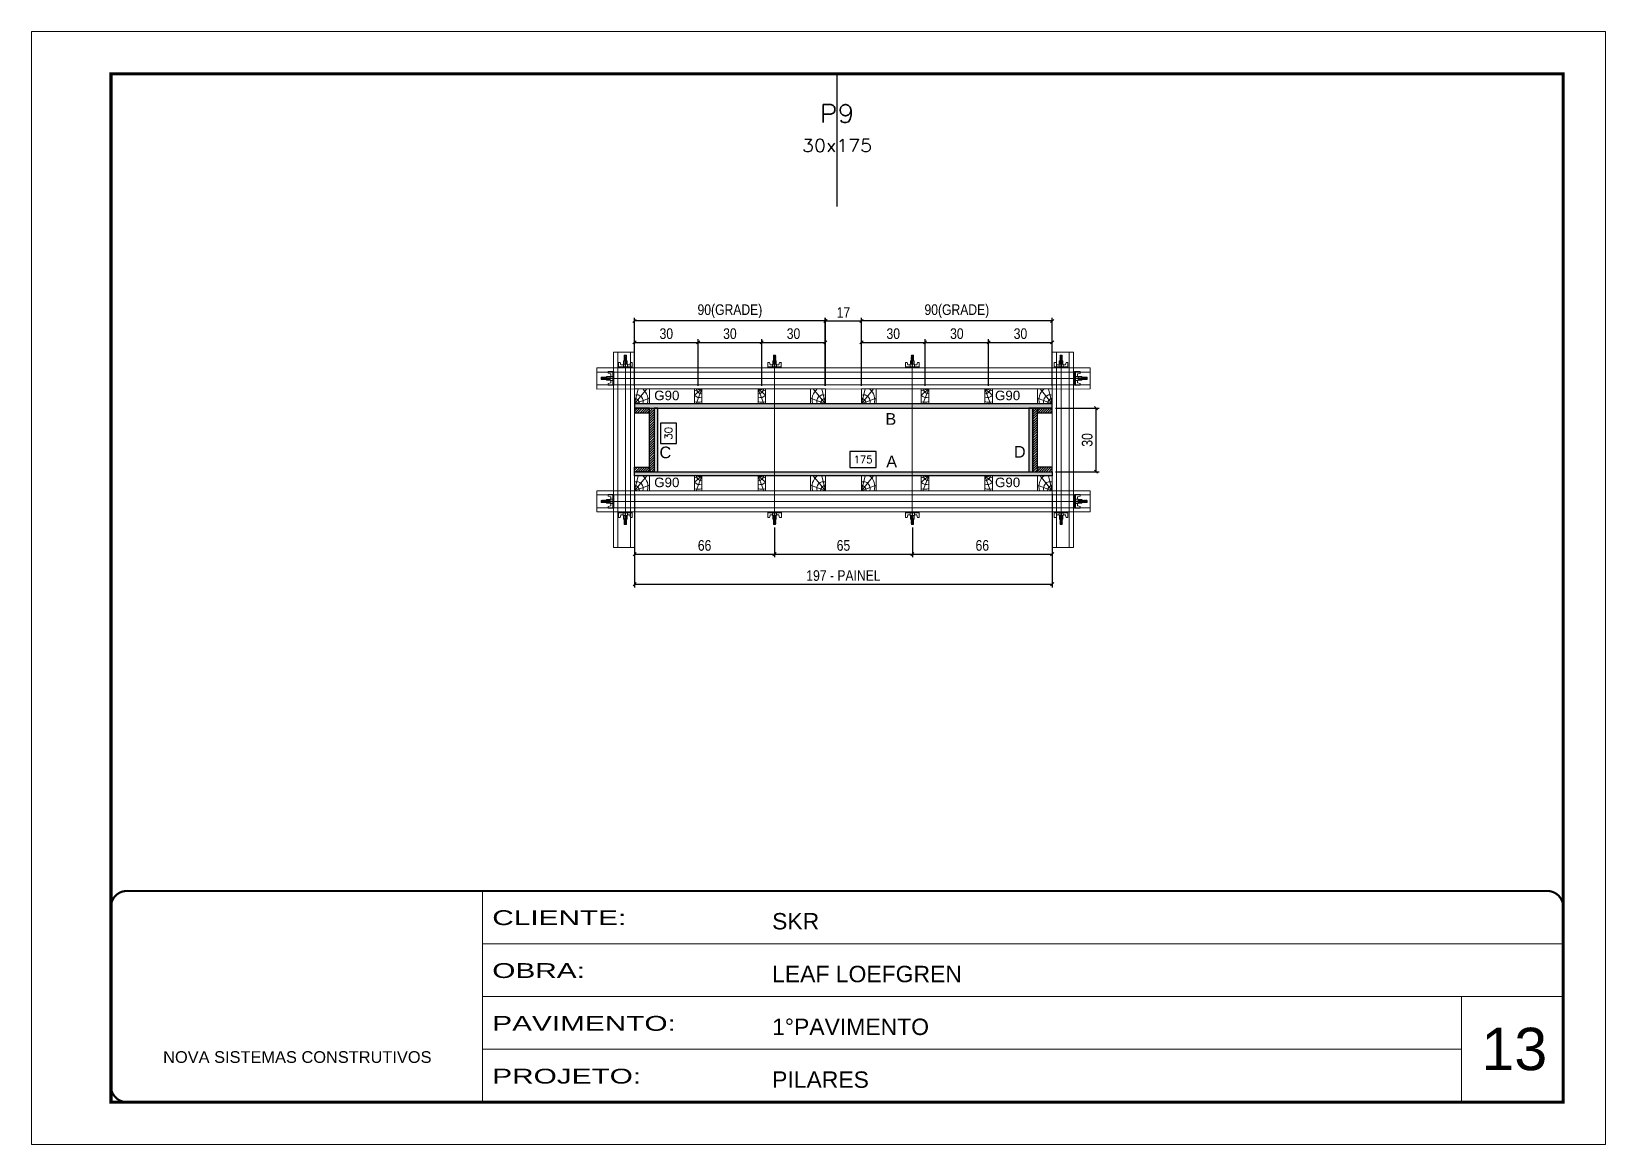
# Model space of a CAD drawing. Extents: x 14400 to 27878, y -21631 to 6985.
# Drawn here: x 14413 to 15898, y 2489 to 3539 of the extents above; entities that cross this region are included whole.
import ezdxf
from ezdxf.enums import TextEntityAlignment as Align

# ---------------------------------------------------------------- set-up
doc = ezdxf.new("R2010")
doc.units = 0
for name, pattern in [('CONTINUO', [0]), ('DASHED', [0.75, 0.5, -0.25]), ('HIDDEN', [0.375, 0.25, -0.125])]:
    doc.linetypes.add(name, pattern=pattern)
for name, color, linetype, lineweight in [('CARIMBO', 255, 'Continuous', 9), ('Folhas', 255, 'Continuous', 9), ('Hachura', 251, 'Continuous', 9), ('Madeira', 126, 'Continuous', 18), ('Perfil Metálico', 224, 'Continuous', 18), ('SARRAFO DE PRESSAO', 251, 'DASHED', 9), ('Texto Seção', 7, 'Continuous', 15)]:
    doc.layers.add(name, color=color, linetype=linetype, lineweight=lineweight)
for name, color, linetype in [('CHAPA', 1, 'Continuous'), ('COTA', 241, 'Continuous'), ('MEIO_PONT', 93, 'Continuous'), ('SARRAFO', 251, 'Continuous'), ('Texto de Titulo', 7, 'Continuous'), ('Texto Qtd Sarr', 242, 'Continuous'), ('TEXTO_GERAL', 7, 'Continuous')]:
    doc.layers.add(name, color=color, linetype=linetype)
doc.styles.add('ARIAL', font='arial.ttf')
doc.styles.add('COTA TECNICA 2X', font='techl___.ttf', dxfattribs={"height": 10})
doc.styles.add('ROMANS', font='romans.shx')
doc.styles.add('SANSSERIF', font='sas_____.pfb')
doc.styles.add('Tecnologia', font='')
doc.styles.get('Tecnologia').set_extended_font_data('Forgotten Futurist')
doc.dimstyles.new('SECAO PILAR', dxfattribs={"dimtxt": 10, "dimasz": 3, "dimexe": 3, "dimexo": 3, "dimgap": 3, "dimtad": 1, "dimdec": 1, "dimlfac": 0.5, "dimzin": 12, "dimdsep": 46, "dimtxsty": 'COTA TECNICA 2X', "dimblk1": 'OBLIQUE', "dimblk2": 'OBLIQUE', "dimsah": 1, "dimcen": 0.9, "dimclrd": 256, "dimclre": 256, "dimclrt": 256, "dimadec": 1, "dimazin": 3, "dimtfac": 1, "dimtdec": 1, "dimtmove": 0, "dimatfit": 3, "dimfxl": 1, "dimtolj": 1, "dimtzin": 12, "dimarcsym": 0})
doc.dimstyles.new('SECÇÃO 2', dxfattribs={"dimtxt": 7, "dimasz": 6, "dimexe": 0.18, "dimexo": 2, "dimgap": -4, "dimtad": 3, "dimdec": 1, "dimlfac": 0.5, "dimzin": 12, "dimdsep": 46, "dimtxsty": 'ROMANS', "dimblk": 'ARCHTICK', "dimcen": 0.09, "dimse1": 1, "dimse2": 1, "dimsd1": 1, "dimsd2": 1, "dimclrd": 180, "dimclre": 5, "dimclrt": 1, "dimadec": 0, "dimazin": 3, "dimtfac": 1, "dimtdec": 1, "dimtofl": 0, "dimtmove": 0, "dimatfit": 3, "dimldrblk": 'ARCHTICK', "dimfxl": 1, "dimtolj": 1, "dimtzin": 0, "dimarcsym": 0})

msp = doc.modelspace()

# ---------------------------------------------------------------- texts
at = {"layer": 'CARIMBO', "style": 'ARIAL'}
msp.add_text('13', height=40, dxfattribs=at).set_placement((15781.33, 2559.15))
at = {"layer": 'TEXTO_GERAL', "color": 0, "linetype": 'Continuous', "style": 'SANSSERIF'}
for p in [(15000.97, 3195.64), (15322.5, 3195.64), (15000.97, 3113.64), (15322.5, 3113.64)]:
    msp.add_text('G90', height=9, dxfattribs=at).set_placement(p, align=Align.MIDDLE_LEFT)
at = {"layer": 'TEXTO_GERAL', "style": 'ARIAL'}
for s, p in [('B', (15224.23, 3173.49)), ('C', (15011.48, 3141.89)), ('A', (15224.98, 3133.26)), ('D', (15345.83, 3142.46))]:
    msp.add_text(s, height=11, dxfattribs=at).set_placement(p, align=Align.MIDDLE_CENTER)

# ---------------------------------------------------------------- blocks, each defined once
blk = doc.blocks.new('9999999999')
at = {"color": 30, "linetype": 'CONTINUO'}
for p, q in [((98564.6, 34230.2), (98564.6, 34429.4)), ((98564.6, 34379.6), (99584, 34379.6)), ((98564.6, 34329.8), (99488, 34329.8)), ((99584, 34329.8), (99488, 34329.8)), ((99488, 34329.8), (99488, 34230.2)), ((98564.6, 34280), (99488, 34280))]:
    blk.add_line(p, q, dxfattribs=at)
at = {"color": 30, "linetype": 'CONTINUO', "const_width": 2}
blk.add_lwpolyline([(99584, 34230.2), (99584, 34414.4, 0.414214), (99569, 34429.4), (98229, 34429.4, 0.414214), (98214, 34414.4), (98214, 34245.2, 0.414214), (98229, 34230.2), (99584, 34230.2)], format="xyb", dxfattribs=at)
at = {"layer": 'Folhas'}
blk.add_lwpolyline([(98139, 34190.2), (99624, 34190.2), (99624, 35240.2), (98139, 35240.2)], close=True, dxfattribs=at)
at = {"layer": 'Folhas', "color": 30, "const_width": 3}
blk.add_lwpolyline([(98214, 34230.2), (99584, 34230.2), (99584, 35200.2), (98214, 35200.2)], close=True, dxfattribs=at)
at = {"color": 7, "linetype": 'Continuous', "ltscale": 5, "style": 'ARIAL'}
for s, height, p in [('SKR', 15.48, (98837.7, 34393.1)), ('LEAF LOEFGREN', 15.483, (98837.7, 34343.3)), ('1°PAVIMENTO', 15.483, (98837.7, 34293.5)), ('NOVA SISTEMAS CONSTRUTIVOS', 11.059, (98263.2, 34267.2)), ('PILARES', 15.48, (98837.7, 34243.7))]:
    blk.add_text(s, height=height, dxfattribs=at).set_placement(p)
at = {"layer": 'Folhas', "color": 7, "style": 'Tecnologia', "width": 1.5}
for s, p in [('CLIENTE:', (98573.7, 34397.2)), ('OBRA:', (98573.7, 34347.3)), ('PAVIMENTO:', (98573.7, 34297.5)), ('PROJETO:', (98573.7, 34247.7))]:
    blk.add_text(s, height=14, dxfattribs=at).set_placement(p)
blk = doc.blocks.new('*D804')
at = {"layer": 'COTA', "color": 180, "lineweight": -2, "transparency": 16777216}
for p, q in [((15021.9, 3169.6), (15006.9, 3169.6)), ((15006.9, 3169.6), (15006.9, 3150.3)), ((15021.9, 3150.3), (15021.9, 3169.6)), ((15006.9, 3150.3), (15021.9, 3150.3))]:
    blk.add_line(p, q, dxfattribs=at)
at = {"layer": 'Defpoints', "color": 0, "transparency": 16777216}
for p in [(15021.8, 3183.7), (15021.8, 3123.7), (15025.9, 3123.7)]:
    blk.add_point(p, dxfattribs=at)
at = {"layer": 'COTA', "color": 1, "transparency": 16777216, "insert": (15014.4, 3159.9), "char_height": 7, "attachment_point": 5, "rotation": 90, "style": 'ROMANS'}
blk.add_mtext('\\A1;30', dxfattribs=at)
blk = doc.blocks.new('_ArchTick')
at = {"color": 0, "linetype": 'ByBlock', "const_width": 0.15}
blk.add_lwpolyline([(-0.5, -0.5), (0.5, 0.5)], dxfattribs=at)
blk = doc.blocks.new('*D805')
at = {"layer": 'COTA', "color": 180, "lineweight": -2, "transparency": 16777216}
for p, q in [((15210.5, 3142.7), (15185.5, 3142.7)), ((15185.5, 3142.7), (15185.5, 3127.7)), ((15210.5, 3127.7), (15210.5, 3142.7)), ((15185.5, 3127.7), (15210.5, 3127.7))]:
    blk.add_line(p, q, dxfattribs=at)
at = {"layer": 'Defpoints', "color": 0, "transparency": 16777216}
for p in [(15004.5, 3123.7), (15354.5, 3123.7), (15354.5, 3123.7)]:
    blk.add_point(p, dxfattribs=at)
at = {"layer": 'COTA', "color": 1, "transparency": 16777216, "insert": (15198, 3135.2), "char_height": 7, "attachment_point": 5, "style": 'ROMANS'}
blk.add_mtext('\\A1;175', dxfattribs=at)
blk = doc.blocks.new('_Oblique')
at = {"color": 0, "linetype": 'ByBlock', "lineweight": -2}
blk.add_line((-0.5, -0.5), (0.5, 0.5), dxfattribs=at)
blk = doc.blocks.new('*D806')
at = {"layer": 'COTA', "lineweight": -2, "transparency": 16777216}
for p, q in [((14982.5, 3102.8), (14982.5, 3014.6)), ((15376.5, 3102.8), (15376.5, 3014.6)), ((14982.5, 3017.6), (15376.5, 3017.6))]:
    blk.add_line(p, q, dxfattribs=at)
at = {"layer": 'Defpoints', "color": 0, "transparency": 16777216}
for p in [(14982.5, 3105.8), (15376.5, 3105.8), (15376.5, 3017.6)]:
    blk.add_point(p, dxfattribs=at)
at = {"layer": 'COTA', "lineweight": -2, "transparency": 16777216, "xscale": 3, "yscale": 3, "zscale": 3, "rotation": 180}
blk.add_blockref('_Oblique', (14982.5, 3017.6), dxfattribs=at)
at = {"layer": 'COTA', "lineweight": -2, "transparency": 16777216, "xscale": 3, "yscale": 3, "zscale": 3}
blk.add_blockref('_Oblique', (15376.5, 3017.6), dxfattribs=at)
at = {"layer": 'COTA', "transparency": 16777216, "insert": (15179.5, 3025.7), "char_height": 10, "attachment_point": 5, "style": 'COTA TECNICA 2X'}
blk.add_mtext('\\A1;197 - PAINEL', dxfattribs=at)
blk = doc.blocks.new('*D807')
at = {"layer": 'COTA', "lineweight": -2, "transparency": 16777216}
for p, q in [((14982.5, 3102.7), (14982.5, 3043)), ((15114.5, 3071), (15114.5, 3043)), ((14982.5, 3046), (15114.5, 3046))]:
    blk.add_line(p, q, dxfattribs=at)
at = {"layer": 'Defpoints', "color": 0, "transparency": 16777216}
for p in [(14982.5, 3105.7), (15114.5, 3074), (15114.5, 3046)]:
    blk.add_point(p, dxfattribs=at)
at = {"layer": 'COTA', "lineweight": -2, "transparency": 16777216, "xscale": 3, "yscale": 3, "zscale": 3, "rotation": 180}
blk.add_blockref('_Oblique', (14982.5, 3046), dxfattribs=at)
at = {"layer": 'COTA', "lineweight": -2, "transparency": 16777216, "xscale": 3, "yscale": 3, "zscale": 3}
blk.add_blockref('_Oblique', (15114.5, 3046), dxfattribs=at)
at = {"layer": 'COTA', "transparency": 16777216, "insert": (15048.5, 3054.1), "char_height": 10, "attachment_point": 5, "style": 'COTA TECNICA 2X'}
blk.add_mtext('\\A1;66', dxfattribs=at)
blk = doc.blocks.new('*D808')
at = {"layer": 'COTA', "lineweight": -2, "transparency": 16777216}
for p, q in [((15376.5, 3102.7), (15376.5, 3043)), ((15244.5, 3071), (15244.5, 3043)), ((15244.5, 3046), (15376.5, 3046))]:
    blk.add_line(p, q, dxfattribs=at)
at = {"layer": 'Defpoints', "color": 0, "transparency": 16777216}
for p in [(15376.5, 3105.7), (15244.5, 3074), (15376.5, 3046)]:
    blk.add_point(p, dxfattribs=at)
at = {"layer": 'COTA', "lineweight": -2, "transparency": 16777216, "xscale": 3, "yscale": 3, "zscale": 3, "rotation": 180}
blk.add_blockref('_Oblique', (15244.5, 3046), dxfattribs=at)
at = {"layer": 'COTA', "lineweight": -2, "transparency": 16777216, "xscale": 3, "yscale": 3, "zscale": 3}
blk.add_blockref('_Oblique', (15376.5, 3046), dxfattribs=at)
at = {"layer": 'COTA', "transparency": 16777216, "insert": (15310.5, 3054.1), "char_height": 10, "attachment_point": 5, "style": 'COTA TECNICA 2X'}
blk.add_mtext('\\A1;66', dxfattribs=at)
blk = doc.blocks.new('C')
at = {"layer": 'Hachura', "color": 0}
for p, q in [((0, 3.22), (0, -3.22)), ((0.45, 3.22), (0, 3.22)), ((0.46, 3.16), (0, 3.16)), ((0.46, 3.05), (0, 3.05)), ((0.46, 2.88), (0, 2.88)), ((0, 2.75), (0, -1.16)), ((0.46, 2.65), (0, 2.65)), ((0.46, 2.23), (0, 2.23)), ((0.46, 1.51), (0, 1.51)), ((0.39, 0.49), (0.17, 0.49)), ((0.45, -3.23), (0.45, 3.22)), ((0.45, 3.22), (2.58, 3.22)), ((1.74, 0.97), (0.45, 0.97)), ((1.45, 0.1), (0.45, 0.1)), ((1.35, 1.94), (1.35, 0.96)), ((2.58, 2.39), (1.47, 2.09)), ((1.74, -0.97), (1.74, 0.97)), ((1.74, 0.97), (1.74, 0.84)), ((1.74, 0.97), (1.74, 0.84)), ((1.74, 0.84), (3.35, 0.84)), ((3.35, 0.45), (1.74, 0.45)), ((2.58, 3.22), (2.58, 2.39)), ((3.32, 0.84), (3.32, -0.84)), ((3.35, 0.84), (3.35, -0.84)), ((3.68, 0.45), (3.35, 0.45)), ((3.84, -0.52), (3.35, 0.45)), ((3.35, 0.06), (3.67, -0.57)), ((3.68, 0.45), (4.16, -0.52)), ((3.72, 0.5), (4.25, -0.57)), ((4.37, -0.55), (3.83, 0.53)), ((4.15, 0.45), (3.93, 0.45)), ((4.42, -0.52), (3.93, 0.45)), ((4.15, 0.45), (4.26, 0.45)), ((4.26, 0.45), (4.74, -0.52)), ((4.3, 0.5), (4.83, -0.57)), ((4.95, -0.55), (4.41, 0.53)), ((4.51, 0.45), (4.84, 0.45)), ((5, -0.52), (4.51, 0.45)), ((4.84, 0.45), (5.32, -0.52)), ((4.88, 0.5), (5.41, -0.57)), ((5.53, -0.55), (4.99, 0.53)), ((5.58, -0.52), (5.09, 0.45)), ((5.42, 0.45), (5.09, 0.45)), ((5.58, -0.52), (5.09, 0.45)), ((5.42, 0.45), (5.74, -0.19)), ((5.46, 0.5), (5.74, -0.07)), ((5.74, 0.19), (5.57, 0.53)), ((5.74, 0.32), (5.68, 0.45)), ((5.68, 0.45), (5.74, 0.45)), ((5.74, 0.45), (5.9, 0.29)), ((5.74, 0.45), (5.74, -0.52)), ((5.9, -0.36), (5.9, 0.29)), ((0.45, 0), (0, 0)), ((0.46, -1.52), (0, -1.52)), ((0.46, -2.23), (0, -2.23)), ((0.46, -2.65), (0, -2.65)), ((0.46, -2.88), (0, -2.88)), ((0.46, -3.05), (0, -3.05)), ((0.46, -3.16), (0, -3.16)), ((0, -3.22), (2.57, -3.22)), ((0.08, -0.48), (0.29, -0.48)), ((0.29, -0.48), (0.4, -0.48)), ((0.45, 0), (0.45, -0.97)), ((0.45, -0.16), (1.45, -0.16)), ((0.45, -0.65), (0.45, -0.32)), ((0.45, -3.23), (0.45, -0.65)), ((0.45, -0.97), (1.74, -0.97)), ((1.35, -1.94), (1.35, -0.97)), ((2.58, -2.39), (1.47, -2.1)), ((3.35, -0.32), (1.74, -0.32)), ((3.35, -0.84), (1.74, -0.84)), ((2.58, -3.23), (2.58, -2.39)), ((3.35, -0.07), (3.58, -0.52)), ((3.35, -0.52), (3.58, -0.52)), ((3.84, -0.52), (4.16, -0.52)), ((4.42, -0.52), (4.74, -0.52)), ((4.63, -0.52), (4.74, -0.52)), ((5, -0.52), (5.32, -0.52)), ((5.58, -0.52), (5.74, -0.52)), ((5.74, -0.52), (5.9, -0.36)), ((5.74, -0.52), (5.74, -0.52))]:
    blk.add_line(p, q, dxfattribs=at)
for centre, radius, start, end in [((1.52, 1.94), 0.161, 104.74356, 180), ((1.44, -0.03), 0.129, 272.69497, 87.30503), ((3.81, 0.39), 0.143, 25.56881, 154.43119), ((4.39, 0.39), 0.143, 25.56881, 154.43119), ((4.97, 0.39), 0.143, 25.56881, 154.43119), ((5.55, 0.39), 0.143, 25.56881, 154.43119), ((0.17, -0.37), 0.174, 221.74404, 317.85924), ((1.52, -1.94), 0.161, 180, 255.25644), ((3.71, -0.4), 0.174, 222.14076, 318.25596), ((4.29, -0.4), 0.174, 222.14076, 318.25596), ((4.87, -0.4), 0.174, 222.14076, 318.25596), ((5.45, -0.4), 0.174, 222.14076, 318.25596), ((5.61, -0.4), 0.174, 317.85924, 318.25596)]:
    blk.add_arc(centre, radius, start, end, dxfattribs=at)
blk = doc.blocks.new('*D809')
at = {"layer": 'COTA', "lineweight": -2, "transparency": 16777216}
for p, q in [((15114.5, 3071), (15114.5, 3043)), ((15244.5, 3071), (15244.5, 3043)), ((15114.5, 3046), (15244.5, 3046))]:
    blk.add_line(p, q, dxfattribs=at)
at = {"layer": 'Defpoints', "color": 0, "transparency": 16777216}
for p in [(15114.5, 3074), (15244.5, 3074), (15244.5, 3046)]:
    blk.add_point(p, dxfattribs=at)
at = {"layer": 'COTA', "lineweight": -2, "transparency": 16777216, "xscale": 3, "yscale": 3, "zscale": 3, "rotation": 180}
blk.add_blockref('_Oblique', (15114.5, 3046), dxfattribs=at)
at = {"layer": 'COTA', "lineweight": -2, "transparency": 16777216, "xscale": 3, "yscale": 3, "zscale": 3}
blk.add_blockref('_Oblique', (15244.5, 3046), dxfattribs=at)
at = {"layer": 'COTA', "transparency": 16777216, "insert": (15179.5, 3054.1), "char_height": 10, "attachment_point": 5, "style": 'COTA TECNICA 2X'}
blk.add_mtext('\\A1;65', dxfattribs=at)
blk = doc.blocks.new('*D797')
at = {"layer": 'COTA', "lineweight": -2, "transparency": 16777216}
for p, q in [((15196.5, 3204.7), (15196.5, 3248.7)), ((15196.5, 3245.7), (15256.5, 3245.7)), ((15256.5, 3204.7), (15256.5, 3248.7))]:
    blk.add_line(p, q, dxfattribs=at)
at = {"layer": 'Defpoints', "color": 0, "transparency": 16777216}
for p in [(15256.5, 3245.7), (15196.5, 3201.7), (15256.5, 3201.7)]:
    blk.add_point(p, dxfattribs=at)
at = {"layer": 'COTA', "lineweight": -2, "transparency": 16777216, "xscale": 3, "yscale": 3, "zscale": 3, "rotation": 180}
blk.add_blockref('_Oblique', (15196.5, 3245.7), dxfattribs=at)
at = {"layer": 'COTA', "lineweight": -2, "transparency": 16777216, "xscale": 3, "yscale": 3, "zscale": 3}
blk.add_blockref('_Oblique', (15256.5, 3245.7), dxfattribs=at)
at = {"layer": 'COTA', "transparency": 16777216, "insert": (15226.5, 3253.9), "char_height": 10, "attachment_point": 5, "style": 'COTA TECNICA 2X'}
blk.add_mtext('\\A1;30', dxfattribs=at)
blk = doc.blocks.new('*D798')
at = {"layer": 'COTA', "lineweight": -2, "transparency": 16777216}
for p, q in [((15256.5, 3204.7), (15256.5, 3248.7)), ((15256.5, 3245.7), (15316.5, 3245.7)), ((15316.5, 3204.7), (15316.5, 3248.7))]:
    blk.add_line(p, q, dxfattribs=at)
at = {"layer": 'Defpoints', "color": 0, "transparency": 16777216}
for p in [(15316.5, 3245.7), (15256.5, 3201.7), (15316.5, 3201.7)]:
    blk.add_point(p, dxfattribs=at)
at = {"layer": 'COTA', "lineweight": -2, "transparency": 16777216, "xscale": 3, "yscale": 3, "zscale": 3, "rotation": 180}
blk.add_blockref('_Oblique', (15256.5, 3245.7), dxfattribs=at)
at = {"layer": 'COTA', "lineweight": -2, "transparency": 16777216, "xscale": 3, "yscale": 3, "zscale": 3}
blk.add_blockref('_Oblique', (15316.5, 3245.7), dxfattribs=at)
at = {"layer": 'COTA', "transparency": 16777216, "insert": (15286.5, 3253.9), "char_height": 10, "attachment_point": 5, "style": 'COTA TECNICA 2X'}
blk.add_mtext('\\A1;30', dxfattribs=at)
blk = doc.blocks.new('*D799')
at = {"layer": 'COTA', "lineweight": -2, "transparency": 16777216}
for p, q in [((15316.5, 3204.7), (15316.5, 3248.7)), ((15316.5, 3245.7), (15376.5, 3245.7)), ((15376.5, 3204.7), (15376.5, 3248.7))]:
    blk.add_line(p, q, dxfattribs=at)
at = {"layer": 'Defpoints', "color": 0, "transparency": 16777216}
for p in [(15376.5, 3245.7), (15316.5, 3201.7), (15376.5, 3201.7)]:
    blk.add_point(p, dxfattribs=at)
at = {"layer": 'COTA', "lineweight": -2, "transparency": 16777216, "xscale": 3, "yscale": 3, "zscale": 3, "rotation": 180}
blk.add_blockref('_Oblique', (15316.5, 3245.7), dxfattribs=at)
at = {"layer": 'COTA', "lineweight": -2, "transparency": 16777216, "xscale": 3, "yscale": 3, "zscale": 3}
blk.add_blockref('_Oblique', (15376.5, 3245.7), dxfattribs=at)
at = {"layer": 'COTA', "transparency": 16777216, "insert": (15346.5, 3253.9), "char_height": 10, "attachment_point": 5, "style": 'COTA TECNICA 2X'}
blk.add_mtext('\\A1;30', dxfattribs=at)
blk = doc.blocks.new('*D810')
at = {"layer": 'COTA', "lineweight": -2, "transparency": 16777216}
for p, q in [((15196.5, 3204.7), (15196.5, 3268.9)), ((15376.5, 3204.7), (15376.5, 3268.9)), ((15376.5, 3265.9), (15196.5, 3265.9))]:
    blk.add_line(p, q, dxfattribs=at)
at = {"layer": 'Defpoints', "color": 0, "transparency": 16777216}
for p in [(15196.5, 3265.9), (15196.5, 3201.7), (15376.5, 3201.7)]:
    blk.add_point(p, dxfattribs=at)
at = {"layer": 'COTA', "lineweight": -2, "transparency": 16777216, "xscale": 3, "yscale": 3, "zscale": 3, "rotation": 180}
blk.add_blockref('_Oblique', (15196.5, 3265.9), dxfattribs=at)
at = {"layer": 'COTA', "lineweight": -2, "transparency": 16777216, "xscale": 3, "yscale": 3, "zscale": 3}
blk.add_blockref('_Oblique', (15376.5, 3265.9), dxfattribs=at)
at = {"layer": 'COTA', "transparency": 16777216, "insert": (15286.5, 3275.1), "char_height": 10, "attachment_point": 5, "style": 'COTA TECNICA 2X'}
blk.add_mtext('\\A1;90(GRADE)', dxfattribs=at)
blk = doc.blocks.new('*D811')
at = {"layer": 'COTA', "lineweight": -2, "transparency": 16777216}
for p, q in [((15379.5, 3183.7), (15420.8, 3183.7)), ((15417.8, 3123.7), (15417.8, 3183.7)), ((15379.5, 3123.7), (15420.8, 3123.7))]:
    blk.add_line(p, q, dxfattribs=at)
at = {"layer": 'Defpoints', "color": 0, "transparency": 16777216}
for p in [(15376.5, 3183.7), (15417.8, 3183.7), (15376.5, 3123.7)]:
    blk.add_point(p, dxfattribs=at)
at = {"layer": 'COTA', "lineweight": -2, "transparency": 16777216, "xscale": 3, "yscale": 3, "zscale": 3}
for p, rotation in [((15417.8, 3183.7), 90), ((15417.8, 3123.7), 270)]:
    blk.add_blockref('_Oblique', p, dxfattribs=dict(at, rotation=rotation))
at = {"layer": 'COTA', "transparency": 16777216, "insert": (15409.5, 3153.7), "char_height": 10, "attachment_point": 5, "rotation": 90, "style": 'COTA TECNICA 2X'}
blk.add_mtext('\\A1;30', dxfattribs=at)
blk = doc.blocks.new('PONTALETE')
at = {"layer": 'Madeira'}
for q in [(2.71, 7), (7, 5.76), (7, 1.74)]:
    blk.add_line((0, 0), q, dxfattribs=at)
blk.add_lwpolyline([(0, 0), (7, 0), (7, 7), (0, 7)], close=True, dxfattribs=at)
for centre, radius, start, end in [((2.04, 0.06), 6.23, 37.28179, 109.09128), ((1.09, 0.9), 3.19, 343.60304, 109.98471), ((-0.21, -0.78), 3.09, 14.63219, 86.0383)]:
    blk.add_arc(centre, radius, start, end, dxfattribs=at)
blk = doc.blocks.new('MEIO PONTALETE')
at = {"layer": 'Madeira'}
for q in [(2.71, 7), (3.5, 2.88), (3.5, 0.87)]:
    blk.add_line((0, 0), q, dxfattribs=at)
blk.add_lwpolyline([(0, 0), (3.5, 0), (3.5, 7), (0, 7)], close=True, dxfattribs=at)
for centre, radius, start, end in [((2.04, 0.06), 6.23, 76.44987, 109.09128), ((1.09, 0.9), 3.19, 40.90626, 109.98471), ((-0.21, -0.78), 3.09, 14.63219, 86.0383)]:
    blk.add_arc(centre, radius, start, end, dxfattribs=at)
blk = doc.blocks.new('*D800')
at = {"layer": 'COTA', "lineweight": -2, "transparency": 16777216}
for p, q in [((14982.4, 3204.7), (14982.4, 3248.7)), ((14982.4, 3245.7), (15042.4, 3245.7)), ((15042.4, 3204.7), (15042.4, 3248.7))]:
    blk.add_line(p, q, dxfattribs=at)
at = {"layer": 'Defpoints', "color": 0, "transparency": 16777216}
for p in [(15042.4, 3245.7), (14982.4, 3201.7), (15042.4, 3201.7)]:
    blk.add_point(p, dxfattribs=at)
at = {"layer": 'COTA', "lineweight": -2, "transparency": 16777216, "xscale": 3, "yscale": 3, "zscale": 3, "rotation": 180}
blk.add_blockref('_Oblique', (14982.4, 3245.7), dxfattribs=at)
at = {"layer": 'COTA', "lineweight": -2, "transparency": 16777216, "xscale": 3, "yscale": 3, "zscale": 3}
blk.add_blockref('_Oblique', (15042.4, 3245.7), dxfattribs=at)
at = {"layer": 'COTA', "transparency": 16777216, "insert": (15012.4, 3253.9), "char_height": 10, "attachment_point": 5, "style": 'COTA TECNICA 2X'}
blk.add_mtext('\\A1;30', dxfattribs=at)
blk = doc.blocks.new('*D801')
at = {"layer": 'COTA', "lineweight": -2, "transparency": 16777216}
for p, q in [((15042.4, 3204.7), (15042.4, 3248.7)), ((15042.4, 3245.7), (15102.4, 3245.7)), ((15102.4, 3204.7), (15102.4, 3248.7))]:
    blk.add_line(p, q, dxfattribs=at)
at = {"layer": 'Defpoints', "color": 0, "transparency": 16777216}
for p in [(15102.4, 3245.7), (15042.4, 3201.7), (15102.4, 3201.7)]:
    blk.add_point(p, dxfattribs=at)
at = {"layer": 'COTA', "lineweight": -2, "transparency": 16777216, "xscale": 3, "yscale": 3, "zscale": 3, "rotation": 180}
blk.add_blockref('_Oblique', (15042.4, 3245.7), dxfattribs=at)
at = {"layer": 'COTA', "lineweight": -2, "transparency": 16777216, "xscale": 3, "yscale": 3, "zscale": 3}
blk.add_blockref('_Oblique', (15102.4, 3245.7), dxfattribs=at)
at = {"layer": 'COTA', "transparency": 16777216, "insert": (15072.4, 3253.9), "char_height": 10, "attachment_point": 5, "style": 'COTA TECNICA 2X'}
blk.add_mtext('\\A1;30', dxfattribs=at)
blk = doc.blocks.new('*D802')
at = {"layer": 'COTA', "lineweight": -2, "transparency": 16777216}
for p, q in [((15102.4, 3204.7), (15102.4, 3248.7)), ((15102.4, 3245.7), (15162.4, 3245.7)), ((15162.4, 3204.7), (15162.4, 3248.7))]:
    blk.add_line(p, q, dxfattribs=at)
at = {"layer": 'Defpoints', "color": 0, "transparency": 16777216}
for p in [(15162.4, 3245.7), (15102.4, 3201.7), (15162.4, 3201.7)]:
    blk.add_point(p, dxfattribs=at)
at = {"layer": 'COTA', "lineweight": -2, "transparency": 16777216, "xscale": 3, "yscale": 3, "zscale": 3, "rotation": 180}
blk.add_blockref('_Oblique', (15102.4, 3245.7), dxfattribs=at)
at = {"layer": 'COTA', "lineweight": -2, "transparency": 16777216, "xscale": 3, "yscale": 3, "zscale": 3}
blk.add_blockref('_Oblique', (15162.4, 3245.7), dxfattribs=at)
at = {"layer": 'COTA', "transparency": 16777216, "insert": (15132.4, 3253.9), "char_height": 10, "attachment_point": 5, "style": 'COTA TECNICA 2X'}
blk.add_mtext('\\A1;30', dxfattribs=at)
blk = doc.blocks.new('*D803')
at = {"layer": 'COTA', "lineweight": -2, "transparency": 16777216}
for p, q in [((14982.4, 3204.7), (14982.4, 3268.9)), ((15162.4, 3204.7), (15162.4, 3268.9)), ((15162.4, 3265.9), (14982.4, 3265.9))]:
    blk.add_line(p, q, dxfattribs=at)
at = {"layer": 'Defpoints', "color": 0, "transparency": 16777216}
for p in [(14982.4, 3265.9), (14982.4, 3201.7), (15162.4, 3201.7)]:
    blk.add_point(p, dxfattribs=at)
at = {"layer": 'COTA', "lineweight": -2, "transparency": 16777216, "xscale": 3, "yscale": 3, "zscale": 3, "rotation": 180}
blk.add_blockref('_Oblique', (14982.4, 3265.9), dxfattribs=at)
at = {"layer": 'COTA', "lineweight": -2, "transparency": 16777216, "xscale": 3, "yscale": 3, "zscale": 3}
blk.add_blockref('_Oblique', (15162.4, 3265.9), dxfattribs=at)
at = {"layer": 'COTA', "transparency": 16777216, "insert": (15072.4, 3275.1), "char_height": 10, "attachment_point": 5, "style": 'COTA TECNICA 2X'}
blk.add_mtext('\\A1;90(GRADE)', dxfattribs=at)
blk = doc.blocks.new('*D812')
at = {"layer": 'COTA', "lineweight": -2, "transparency": 16777216}
for p, q in [((15162.5, 3204.7), (15162.5, 3268.9)), ((15196.5, 3204.7), (15196.5, 3268.9)), ((15162.5, 3265.9), (15196.5, 3265.9))]:
    blk.add_line(p, q, dxfattribs=at)
at = {"layer": 'Defpoints', "color": 0, "transparency": 16777216}
for p in [(15196.5, 3265.9), (15162.5, 3201.7), (15196.5, 3201.7)]:
    blk.add_point(p, dxfattribs=at)
at = {"layer": 'COTA', "lineweight": -2, "transparency": 16777216, "xscale": 3, "yscale": 3, "zscale": 3, "rotation": 180}
blk.add_blockref('_Oblique', (15162.5, 3265.9), dxfattribs=at)
at = {"layer": 'COTA', "lineweight": -2, "transparency": 16777216, "xscale": 3, "yscale": 3, "zscale": 3}
blk.add_blockref('_Oblique', (15196.5, 3265.9), dxfattribs=at)
at = {"layer": 'COTA', "transparency": 16777216, "insert": (15179.5, 3273.9), "char_height": 10, "attachment_point": 5, "style": 'COTA TECNICA 2X'}
blk.add_mtext('\\A1;17', dxfattribs=at)
blk = doc.blocks.new('titulo1')
at = {"layer": 'Defpoints', "color": 252, "linetype": 'HIDDEN', "ltscale": 2}
blk.add_line((0, 0), (0, 125), dxfattribs=at)
at = {"layer": 'Defpoints', "style": 'ROMANS', "oblique": 15}
blk.add_attdef('FOLHA', text='', height=10, dxfattribs=at).set_placement((0, 15.6), align=Align.MIDDLE_CENTER)
at = {"layer": 'Texto Qtd Sarr', "color": 3, "style": 'ROMANS', "oblique": 15}
for tag, height, p in [('TITULO', 17, (0, 71.4)), ('SEÇÃO', 12, (0, 41.5))]:
    blk.add_attdef(tag, text='', height=height, dxfattribs=at).set_placement(p, align=Align.MIDDLE_CENTER)

# ---------------------------------------------------------------- dimensions: what is measured, and where the dimension line sits
at = {"layer": 'COTA'}
for base, p1, p2, text, picture, middle in [((14982.45, 3265.86), (15162.44, 3201.74), (14982.45, 3201.74), '<>(GRADE)', '*D803', (15072.44, 3275.08)), ((15196.47, 3265.86), (15376.46, 3201.74), (15196.47, 3201.74), '<>(GRADE)', '*D810', (15286.47, 3275.08)), ((15376.47, 3017.58), (14982.47, 3105.75), (15376.47, 3105.79), '<> - PAINEL', '*D806', (15179.47, 3025.68))]:
    dim = msp.add_linear_dim(base=base, p1=p1, p2=p2, text=text, dimstyle='SECAO PILAR', dxfattribs=at)
    dim.commit()
    dim.dimension.update_dxf_attribs({"geometry": picture, "text_midpoint": middle})
for base, p1, p2, picture, middle in [((15196.47, 3265.86), (15162.47, 3201.71), (15196.47, 3201.71), '*D812', (15179.47, 3273.94)), ((15042.45, 3245.67), (14982.45, 3201.74), (15042.45, 3201.74), '*D800', (15012.45, 3253.89)), ((15102.45, 3245.67), (15042.45, 3201.74), (15102.45, 3201.74), '*D801', (15072.45, 3253.89)), ((15162.45, 3245.67), (15102.45, 3201.74), (15162.45, 3201.74), '*D802', (15132.45, 3253.89)), ((15256.47, 3245.67), (15196.47, 3201.74), (15256.47, 3201.74), '*D797', (15226.47, 3253.89)), ((15316.47, 3245.67), (15256.47, 3201.74), (15316.47, 3201.74), '*D798', (15286.47, 3253.89)), ((15376.47, 3245.67), (15316.47, 3201.74), (15376.47, 3201.74), '*D799', (15346.47, 3253.89)), ((15114.54, 3046), (14982.47, 3105.74), (15114.54, 3073.97), '*D807', (15048.5, 3054.11)), ((15376.47, 3046), (15244.54, 3073.97), (15376.47, 3105.74), '*D808', (15310.5, 3054.11)), ((15244.54, 3046), (15114.54, 3073.97), (15244.54, 3073.97), '*D809', (15179.54, 3054.11))]:
    dim = msp.add_linear_dim(base=base, p1=p1, p2=p2, dimstyle='SECAO PILAR', dxfattribs=at)
    dim.commit()
    dim.dimension.update_dxf_attribs({"geometry": picture, "text_midpoint": middle})
dim = msp.add_linear_dim(base=(15025.88, 3123.74), p1=(15021.79, 3183.74), p2=(15021.79, 3123.74), angle=270, dimstyle='SECÇÃO 2', dxfattribs=at)
dim.commit()
dim.dimension.update_dxf_attribs({"geometry": '*D804', "text_midpoint": (15025.88, 3159.95), "dimtype": 160})
dim = msp.add_linear_dim(base=(15417.77, 3183.74), p1=(15376.47, 3123.74), p2=(15376.47, 3183.74), angle=90, dimstyle='SECAO PILAR', dxfattribs=at)
dim.commit()
dim.dimension.update_dxf_attribs({"geometry": '*D811', "text_midpoint": (15409.55, 3153.74)})
dim = msp.add_linear_dim(base=(15354.47, 3123.74), p1=(15004.47, 3123.74), p2=(15354.47, 3123.74), dimstyle='SECÇÃO 2', dxfattribs=at)
dim.commit()
dim.dimension.update_dxf_attribs({"geometry": '*D805', "text_midpoint": (15198.02, 3123.74), "dimtype": 160})

# ---------------------------------------------------------------- hatches: boundary and pattern name
at = {"layer": 'Hachura'}
h = msp.add_hatch(color=256, dxfattribs=at)
h.dxf.hatch_style = 1
h.paths.add_polyline_path([(15376.47, 3183.74), (15376.47, 3187.74), (14982.47, 3187.74), (14982.47, 3183.74)])
h = msp.add_hatch(dxfattribs=at)
h.set_pattern_fill('ANSI31', color=256, scale=0.5, angle=180, style=0)
h.set_pattern_definition([(225, (5858.5154, -19745.6665), (1.12253202, -1.12253202), [])])
h.paths.add_polyline_path([(14996.47, 3183.74), (14996.47, 3179.34), (14982.47, 3179.34), (14982.47, 3183.74)])
h = msp.add_hatch(dxfattribs=at)
h.set_pattern_fill('ANSI31', color=256, scale=0.5, angle=180, style=0)
h.set_pattern_definition([(225, (5858.5154, -19836.6665), (1.12253202, -1.12253202), [])])
h.paths.add_polyline_path([(14996.47, 3123.74), (15000.87, 3123.74), (15000.87, 3182.74), (14996.47, 3182.74)])
h = msp.add_hatch(color=256, dxfattribs=at)
h.dxf.hatch_style = 1
h.paths.add_polyline_path([(15000.87, 3123.74), (15004.47, 3123.74), (15004.47, 3182.74), (15000.87, 3182.74)])
h = msp.add_hatch(color=256, dxfattribs=at)
h.dxf.hatch_style = 1
h.paths.add_polyline_path([(15354.47, 3123.74), (15358.07, 3123.74), (15358.07, 3183.74), (15354.47, 3183.74)])
h = msp.add_hatch(dxfattribs=at)
h.set_pattern_fill('ANSI31', color=256, scale=0.5, angle=180, style=0)
h.set_pattern_definition([(225, (5873.5154, -19835.6665), (1.12253202, -1.12253202), [])])
h.paths.add_polyline_path([(15362.47, 3123.74), (15358.07, 3123.74), (15358.07, 3183.74), (15362.47, 3183.74)])
h = msp.add_hatch(dxfattribs=at)
h.set_pattern_fill('ANSI31', color=256, scale=0.5, angle=180, style=0)
h.set_pattern_definition([(225, (6238.5154, -19745.6665), (1.12253202, -1.12253202), [])])
h.paths.add_polyline_path([(15376.47, 3183.74), (15376.47, 3179.34), (15362.47, 3179.34), (15362.47, 3183.74)])
h = msp.add_hatch(dxfattribs=at)
h.set_pattern_fill('ANSI31', color=256, scale=0.5, angle=180, style=0)
h.set_pattern_definition([(225, (5858.5154, -19767.6665), (1.12253202, -1.12253202), [])])
h.paths.add_polyline_path([(14996.47, 3123.74), (14996.47, 3128.14), (14982.47, 3128.14), (14982.47, 3123.74)])
h = msp.add_hatch(color=256, dxfattribs=at)
h.dxf.hatch_style = 1
h.paths.add_polyline_path([(15376.47, 3123.74), (15376.47, 3119.74), (14982.47, 3119.74), (14982.47, 3123.74)])
h = msp.add_hatch(dxfattribs=at)
h.set_pattern_fill('ANSI31', color=256, scale=0.5, angle=180, style=0)
h.set_pattern_definition([(225, (5873.5154, -19767.6665), (1.12253202, -1.12253202), [])])
h.paths.add_polyline_path([(15362.47, 3123.74), (15362.47, 3128.14), (15376.47, 3128.14), (15376.47, 3123.74)])

# ---------------------------------------------------------------- linework, layer by layer
at = {"layer": 'CHAPA'}
for points in [[(15376.47, 3183.74), (15376.47, 3187.74), (14982.47, 3187.74), (14982.47, 3183.74)], [(15000.87, 3123.74), (15004.47, 3123.74), (15004.47, 3183.74), (15000.87, 3183.74)], [(15354.47, 3123.74), (15358.07, 3123.74), (15358.07, 3183.74), (15354.47, 3183.74)], [(15376.47, 3123.74), (15376.47, 3119.74), (14982.47, 3119.74), (14982.47, 3123.74)]]:
    msp.add_lwpolyline(points, close=True, dxfattribs=at)
at = {"layer": 'Hachura'}
for p, q in [((14973.78, 3074.97), (14973.78, 3228.71)), ((15114.47, 3074.97), (15114.47, 3228.71)), ((15244.47, 3074.97), (15244.47, 3228.71)), ((15384.86, 3074.97), (15384.86, 3228.71)), ((14951.98, 3211.74), (15404.62, 3211.73)), ((14951.98, 3095.74), (15404.62, 3095.75))]:
    msp.add_line(p, q, dxfattribs=at)
at = {"layer": 'Madeira'}
for points in [[(14982.47, 3187.74), (14982.47, 3201.74), (15162.47, 3201.74), (15162.47, 3187.74)], [(15196.47, 3187.74), (15196.47, 3201.74), (15376.47, 3201.74), (15376.47, 3187.74)], [(14982.47, 3105.74), (14982.47, 3119.74), (15162.47, 3119.74), (15162.47, 3105.74)], [(15196.47, 3105.74), (15196.47, 3119.74), (15376.47, 3119.74), (15376.47, 3105.74)]]:
    msp.add_lwpolyline(points, close=True, dxfattribs=at)
at = {"layer": 'Perfil Metálico'}
for p, q in [((14966.5, 3236.35), (14966.5, 3052.24)), ((14978.5, 3236.35), (14978.5, 3052.24)), ((15380.51, 3236.35), (15380.51, 3052.24)), ((15392.51, 3236.35), (15392.51, 3052.24)), ((15412.19, 3217.68), (14946.75, 3217.68)), ((15412.19, 3205.68), (14946.75, 3205.68)), ((15412.19, 3101.74), (14946.75, 3101.74)), ((15412.19, 3089.74), (14946.75, 3089.74))]:
    msp.add_line(p, q, dxfattribs=at)
for points in [[(14982.44, 3236.35), (14962.44, 3236.35), (14962.5, 3052.24), (14982.5, 3052.24)], [(15396.45, 3236.35), (15376.45, 3236.35), (15376.51, 3052.24), (15396.51, 3052.24)], [(15412.19, 3201.74), (15412.19, 3221.74), (14946.75, 3221.68), (14946.75, 3201.68)], [(14946.75, 3105.74), (14946.75, 3085.74), (15412.19, 3085.8), (15412.19, 3105.8)]]:
    msp.add_lwpolyline(points, close=True, dxfattribs=at)
at = {"layer": 'SARRAFO'}
for points in [[(14982.47, 3179.34), (14996.47, 3179.34), (14996.47, 3183.74), (14982.47, 3183.74)], [(14982.47, 3179.34), (14996.47, 3179.34), (14996.47, 3183.74), (14982.47, 3183.74)], [(15000.87, 3183.74), (15000.87, 3123.74), (14996.47, 3123.74), (14996.47, 3183.74)], [(15000.87, 3183.74), (15000.87, 3123.74), (14996.47, 3123.74), (14996.47, 3183.74)], [(15358.07, 3183.74), (15358.07, 3123.74), (15362.47, 3123.74), (15362.47, 3183.74)], [(15358.07, 3183.74), (15358.07, 3123.74), (15362.47, 3123.74), (15362.47, 3183.74)], [(15362.47, 3179.34), (15376.47, 3179.34), (15376.47, 3183.74), (15362.47, 3183.74)], [(15362.47, 3179.34), (15376.47, 3179.34), (15376.47, 3183.74), (15362.47, 3183.74)], [(14982.47, 3128.14), (14996.47, 3128.14), (14996.47, 3123.74), (14982.47, 3123.74)], [(14982.47, 3128.14), (14996.47, 3128.14), (14996.47, 3123.74), (14982.47, 3123.74)], [(15376.47, 3128.14), (15362.47, 3128.14), (15362.47, 3123.74), (15376.47, 3123.74)], [(15376.47, 3128.14), (15362.47, 3128.14), (15362.47, 3123.74), (15376.47, 3123.74)]]:
    msp.add_lwpolyline(points, close=True, dxfattribs=at)

# ---------------------------------------------------------------- block references
at = {"layer": 'Hachura', "linetype": 'Continuous', "yscale": 2, "zscale": 2}
for p, xscale, rotation in [((14973.79, 3221.71), -2, 270), ((15114.46, 3221.71), 2, 90.00000000000001), ((15244.46, 3221.71), 2, 90.00000000000001), ((15384.85, 3221.71), 2, 90.00000000000001), ((14962.78, 3211.74), 2, 180), ((15397.62, 3211.72), -2, 180), ((14973.78, 3085.77), 2, 270), ((15114.47, 3085.77), -2, 90), ((15244.47, 3085.77), -2, 90), ((15384.86, 3085.77), -2, 90)]:
    msp.add_blockref('C', p, dxfattribs=dict(at, xscale=xscale, rotation=rotation))
for p, xscale in [((14962.78, 3095.74), -2), ((15397.62, 3095.76), 2)]:
    msp.add_blockref('C', p, dxfattribs=dict(at, xscale=xscale))
at = {"layer": 'MEIO_PONT'}
for name, p, xscale, yscale, zscale, rotation in [('PONTALETE', (14982.47, 3187.74), -2, 2, 2, 270), ('MEIO PONTALETE', (15045.97, 3201.74), 1.999999997962732, 1.999999997962732, 1.999999997962732, 180), ('MEIO PONTALETE', (15098.97, 3201.74), -1.999999997962732, 1.999999997962732, 1.999999997962732, 180), ('PONTALETE', (15162.47, 3187.74), 2, 2, 2, 89.99999999999997), ('PONTALETE', (15196.47, 3187.74), -2, 2, 2, 270), ('MEIO PONTALETE', (15259.97, 3201.74), 1.999999997962732, 1.999999997962732, 1.999999997962732, 180), ('MEIO PONTALETE', (15312.97, 3201.74), -1.999999997962732, 1.999999997962732, 1.999999997962732, 180), ('PONTALETE', (15376.47, 3187.74), 2, 2, 2, 89.99999999999997), ('PONTALETE', (14982.47, 3105.74), -2, 2, 2, 270), ('MEIO PONTALETE', (15045.97, 3119.74), 1.999999997962732, 1.999999997962732, 1.999999997962732, 180), ('MEIO PONTALETE', (15098.97, 3119.74), -1.999999997962732, 1.999999997962732, 1.999999997962732, 180), ('PONTALETE', (15162.47, 3105.74), 2, 2, 2, 89.99999999999997), ('PONTALETE', (15196.47, 3105.74), -2, 2, 2, 270), ('MEIO PONTALETE', (15259.97, 3119.74), 1.999999997962732, 1.999999997962732, 1.999999997962732, 180), ('MEIO PONTALETE', (15312.97, 3119.74), -1.999999997962732, 1.999999997962732, 1.999999997962732, 180), ('PONTALETE', (15376.47, 3105.74), 2, 2, 2, 89.99999999999997)]:
    msp.add_blockref(name, p, dxfattribs=dict(at, xscale=xscale, yscale=yscale, zscale=zscale, rotation=rotation))
at = {"layer": 'SARRAFO DE PRESSAO', "color": 6, "linetype": 'ByBlock'}
msp.add_blockref('9999999999', (-83725.51, -31701.2), dxfattribs=at)
at = {"layer": 'Texto Seção'}
ref = msp.add_blockref('titulo1', (15173.47, 3374), dxfattribs=at)
ref.add_attrib('TITULO', 'P9', dxfattribs={"layer": 'Texto de Titulo', "color": 7, "height": 17, "style": 'ROMANS', "width": 1.1}).set_placement((15173.47, 3461.5), align=Align.MIDDLE_CENTER)
ref.add_attrib('SEÇÃO', '30x175', dxfattribs={"layer": 'Texto de Titulo', "color": 7, "height": 12, "style": 'ROMANS', "width": 1.1}).set_placement((15173.47, 3431.5), align=Align.MIDDLE_CENTER)

msp.set_redraw_order([(e.dxf.handle, doc.entitydb.next_handle()) for e in msp.query("TEXT MTEXT ATTDEF DIMENSION ARC_DIMENSION")])  # texts and dimensions are drawn at this point

doc.saveas('drawing.dxf')
